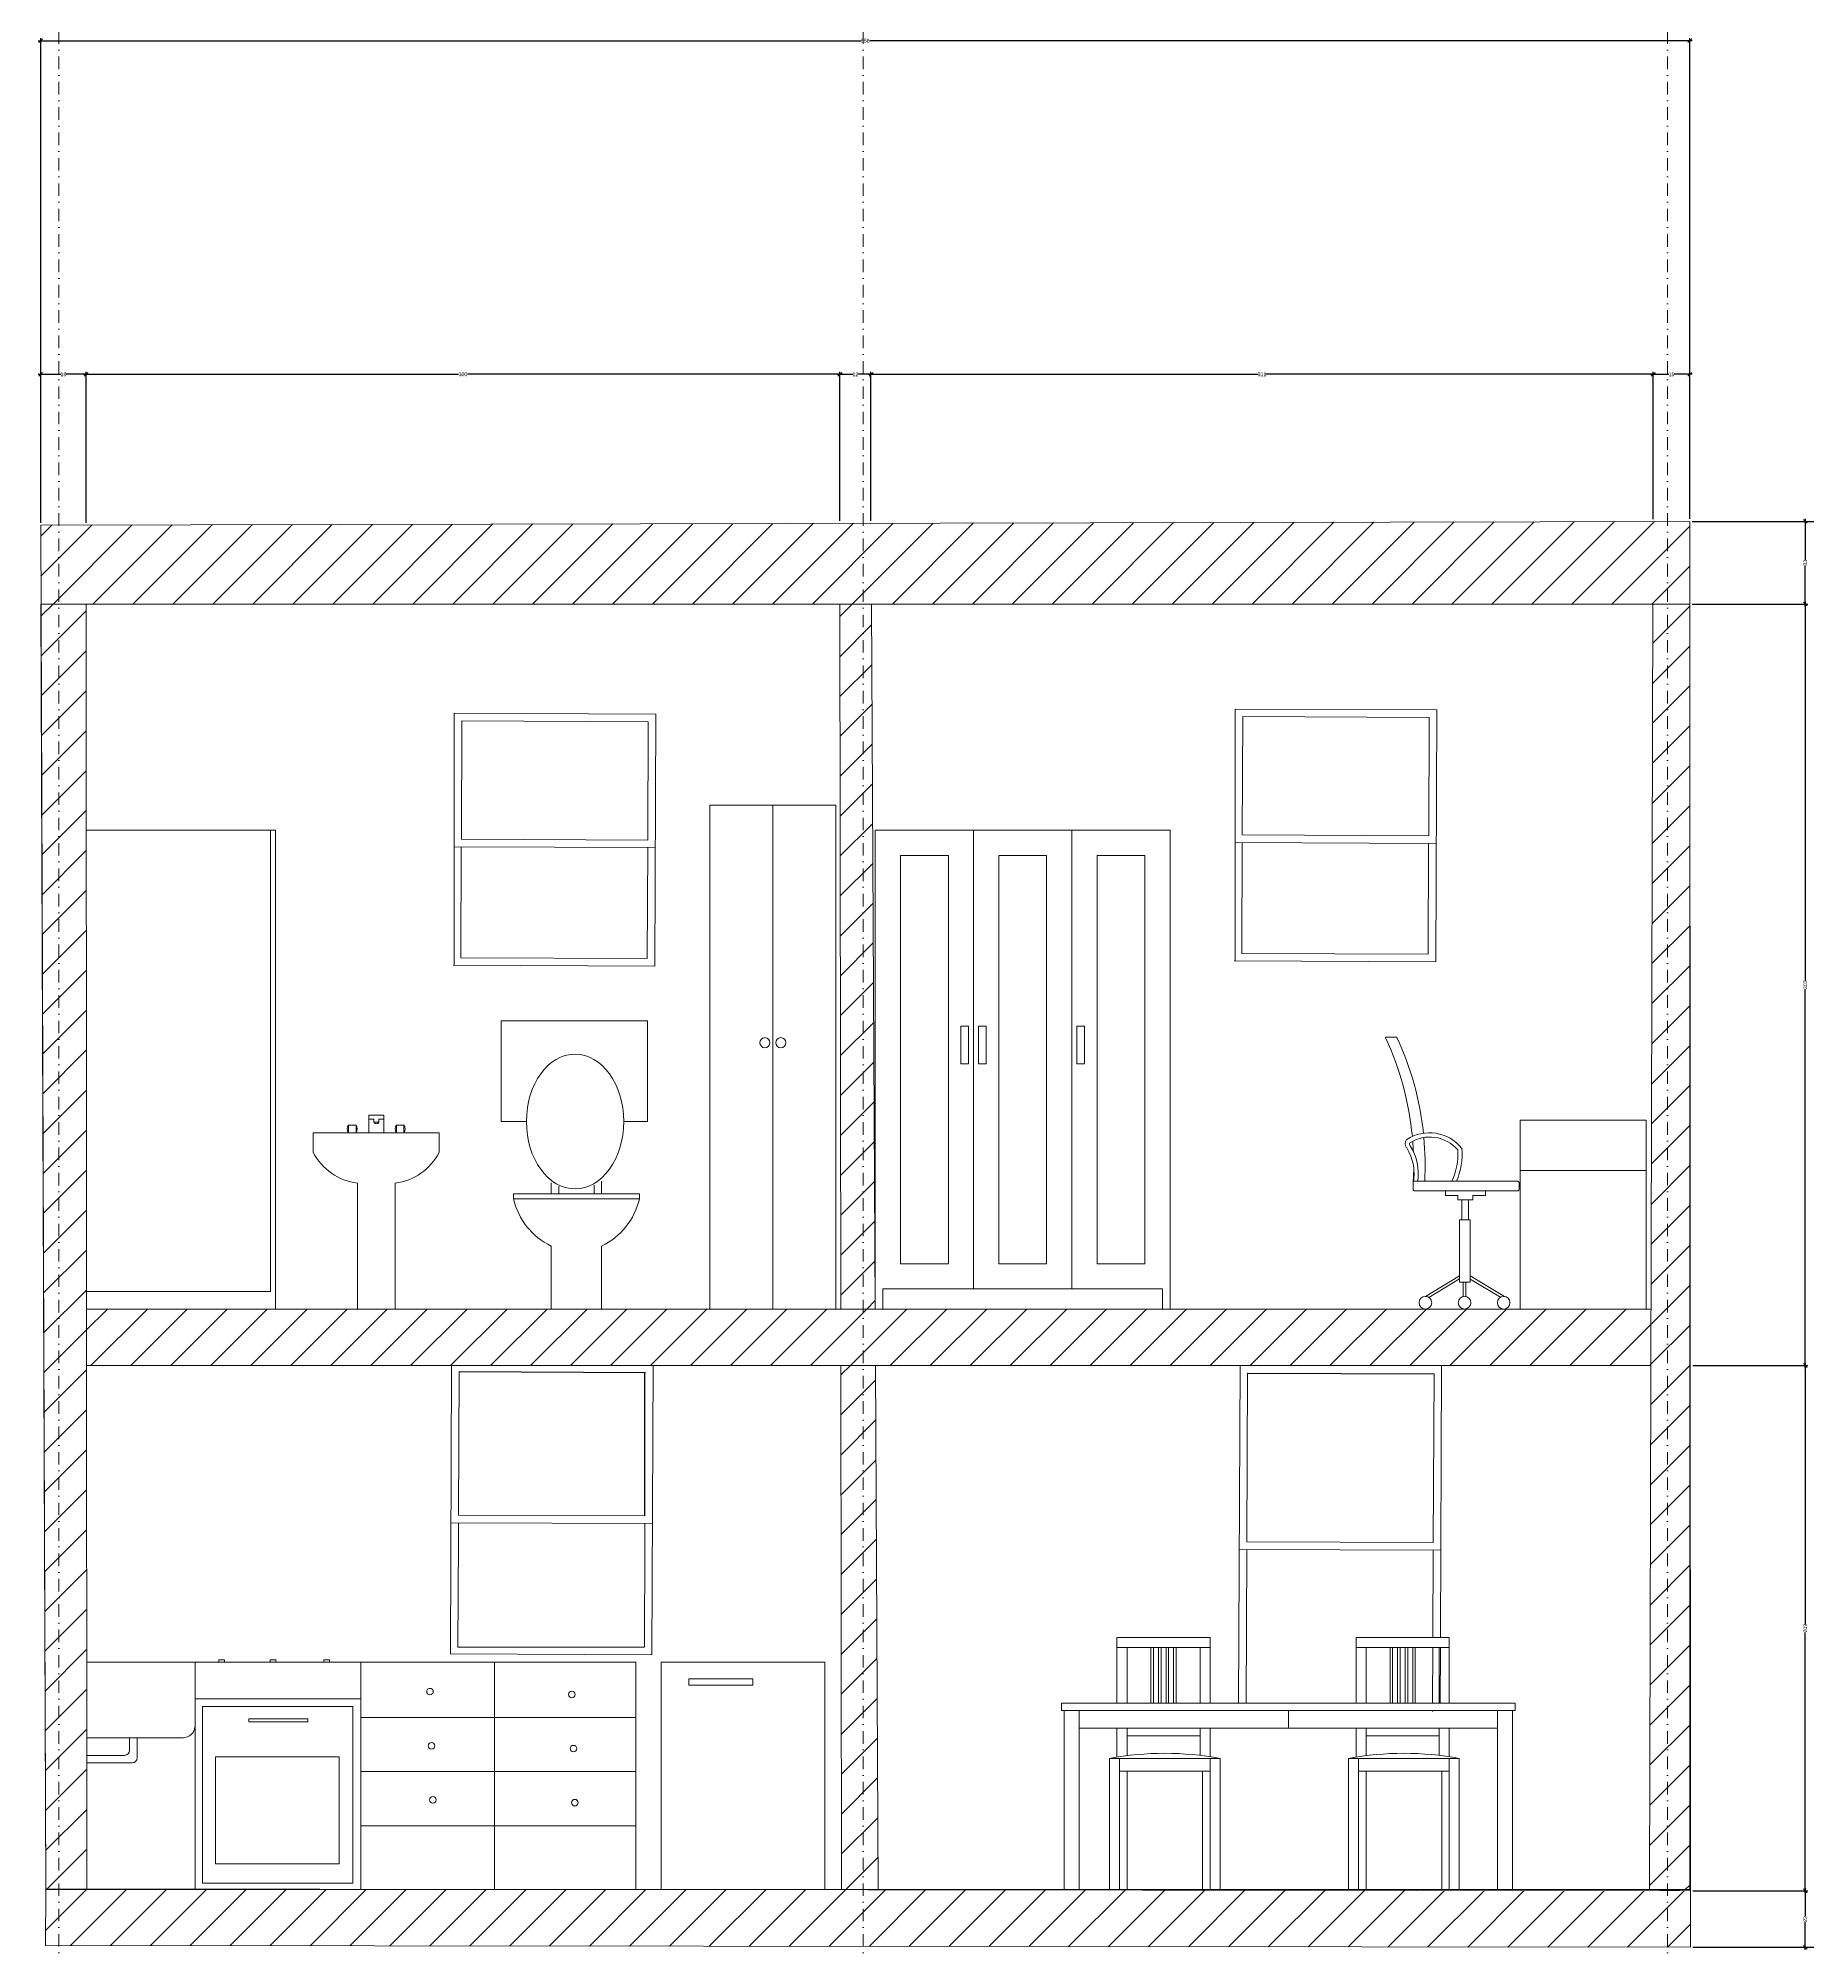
# Model space of a CAD drawing. Header units: centimetres. Extents: x -3748 to 36104, y 2014 to 15840.
# Drawn here: x 229 to 934, y 5220 to 5981 of the extents above; entities that cross this region are included whole.
import ezdxf

# ---------------------------------------------------------------- set-up
doc = ezdxf.new("R2010")
doc.units = ezdxf.units.CM
doc.header["$MEASUREMENT"] = 0
doc.linetypes.add('DASHDOT', pattern=[1, 0.5, -0.25, 0, -0.25])
doc.layers.get('0').update_dxf_attribs({"lineweight": 18})
doc.layers.get('DEFPOINTS').update_dxf_attribs({"color": 210})
for name, color, linetype, lineweight in [('Arredi', 3, 'Continuous', 15), ('Dettagli', 3, 'Continuous', 18), ('linee', 252, 'DASHDOT', 13), ('Muri esterni', 1, 'Continuous', 30), ('Quote', 5, 'Continuous', 18), ('S.Finestre', 6, 'Continuous', 30)]:
    doc.layers.add(name, color=color, linetype=linetype, lineweight=lineweight)
doc.styles.get("Standard").update_dxf_attribs({"font": 'Arial.ttf'})
doc.dimstyles.get("Standard").update_dxf_attribs({"dimtxt": 1.5, "dimasz": 1.5, "dimexe": 1, "dimexo": 1, "dimgap": 0.09, "dimtad": 0, "dimdec": 0, "dimzin": 0, "dimdsep": 46, "dimtxsty": 'Standard', "dimblk": 'OBLIQUE', "dimblk1": 'OBLIQUE', "dimblk2": 'OBLIQUE', "dimcen": 0.09, "dimdle": 1, "dimadec": 0, "dimazin": 0, "dimtfac": 1, "dimtdec": 0, "dimtofl": 0, "dimtmove": 0, "dimatfit": 3, "dimldrblk": 'OBLIQUE', "dimfxl": 1, "dimtolj": 1, "dimtzin": 0, "dimarcsym": 0})

# ---------------------------------------------------------------- blocks, each defined once
blk = doc.blocks.new('_Oblique')
at = {"color": 0, "linetype": 'ByBlock', "lineweight": -2}
blk.add_line((-0.5, -0.5), (0.5, 0.5), dxfattribs=at)
blk = doc.blocks.new('*D37')
at = {"layer": 'DEFPOINTS', "color": 0, "transparency": 16777216}
for p in [(886.81, 5980.27), (230.42, 5787.38), (886.81, 5788.92)]:
    blk.add_point(p, dxfattribs=at)
at = {"layer": 'Quote', "color": 0, "lineweight": -2, "transparency": 16777216}
for p, q in [((230.42, 5788.38), (230.42, 5981.27)), ((886.81, 5789.92), (886.81, 5981.27)), ((229.42, 5980.27), (556.86, 5980.27)), ((887.81, 5980.27), (560.38, 5980.27))]:
    blk.add_line(p, q, dxfattribs=at)
at = {"layer": 'Quote', "color": 0, "lineweight": -2, "transparency": 16777216, "xscale": 1.5, "yscale": 1.5, "zscale": 1.5, "rotation": 180}
blk.add_blockref('_Oblique', (230.42, 5980.27), dxfattribs=at)
at = {"layer": 'Quote', "color": 0, "lineweight": -2, "transparency": 16777216, "xscale": 1.5, "yscale": 1.5, "zscale": 1.5}
blk.add_blockref('_Oblique', (886.81, 5980.27), dxfattribs=at)
at = {"layer": 'Quote', "color": 0, "transparency": 16777216, "insert": (558.62, 5980.27), "char_height": 1.5, "attachment_point": 5}
blk.add_mtext('\\A1;656', dxfattribs=at)
blk = doc.blocks.new('*D38')
at = {"layer": 'DEFPOINTS', "color": 0, "transparency": 16777216}
for p in [(248.48, 5847.48), (230.42, 5787.38), (248.48, 5787.38)]:
    blk.add_point(p, dxfattribs=at)
at = {"layer": 'Quote', "color": 0, "lineweight": -2, "transparency": 16777216}
for p, q in [((229.42, 5847.48), (238.36, 5847.48)), ((230.42, 5788.38), (230.42, 5848.48)), ((249.48, 5847.48), (240.54, 5847.48)), ((248.48, 5788.38), (248.48, 5848.48))]:
    blk.add_line(p, q, dxfattribs=at)
at = {"layer": 'Quote', "color": 0, "lineweight": -2, "transparency": 16777216, "xscale": 1.5, "yscale": 1.5, "zscale": 1.5, "rotation": 180}
blk.add_blockref('_Oblique', (230.42, 5847.48), dxfattribs=at)
at = {"layer": 'Quote', "color": 0, "lineweight": -2, "transparency": 16777216, "xscale": 1.5, "yscale": 1.5, "zscale": 1.5}
blk.add_blockref('_Oblique', (248.48, 5847.48), dxfattribs=at)
at = {"layer": 'Quote', "color": 0, "transparency": 16777216, "insert": (239.45, 5847.48), "char_height": 1.5, "attachment_point": 5}
blk.add_mtext('\\A1;18', dxfattribs=at)
blk = doc.blocks.new('*D39')
at = {"layer": 'DEFPOINTS', "color": 0, "transparency": 16777216}
for p in [(548.5, 5847.48), (248.48, 5787.38), (548.5, 5788.12)]:
    blk.add_point(p, dxfattribs=at)
at = {"layer": 'Quote', "color": 0, "lineweight": -2, "transparency": 16777216}
for p, q in [((247.48, 5847.48), (396.75, 5847.48)), ((248.48, 5788.38), (248.48, 5848.48)), ((549.5, 5847.48), (400.23, 5847.48)), ((548.5, 5789.12), (548.5, 5848.48))]:
    blk.add_line(p, q, dxfattribs=at)
at = {"layer": 'Quote', "color": 0, "lineweight": -2, "transparency": 16777216, "xscale": 1.5, "yscale": 1.5, "zscale": 1.5, "rotation": 180}
blk.add_blockref('_Oblique', (248.48, 5847.48), dxfattribs=at)
at = {"layer": 'Quote', "color": 0, "lineweight": -2, "transparency": 16777216, "xscale": 1.5, "yscale": 1.5, "zscale": 1.5}
blk.add_blockref('_Oblique', (548.5, 5847.48), dxfattribs=at)
at = {"layer": 'Quote', "color": 0, "transparency": 16777216, "insert": (398.49, 5847.48), "char_height": 1.5, "attachment_point": 5}
blk.add_mtext('\\A1;300', dxfattribs=at)
blk = doc.blocks.new('*D40')
at = {"layer": 'DEFPOINTS', "color": 0, "transparency": 16777216}
for p in [(560.85, 5847.48), (548.5, 5788.12), (560.85, 5788.15)]:
    blk.add_point(p, dxfattribs=at)
at = {"layer": 'Quote', "color": 0, "lineweight": -2, "transparency": 16777216}
for p, q in [((547.5, 5847.48), (553.6, 5847.48)), ((548.5, 5789.12), (548.5, 5848.48)), ((561.85, 5847.48), (555.76, 5847.48)), ((560.85, 5789.15), (560.85, 5848.48))]:
    blk.add_line(p, q, dxfattribs=at)
at = {"layer": 'Quote', "color": 0, "lineweight": -2, "transparency": 16777216, "xscale": 1.5, "yscale": 1.5, "zscale": 1.5, "rotation": 180}
blk.add_blockref('_Oblique', (548.5, 5847.48), dxfattribs=at)
at = {"layer": 'Quote', "color": 0, "lineweight": -2, "transparency": 16777216, "xscale": 1.5, "yscale": 1.5, "zscale": 1.5}
blk.add_blockref('_Oblique', (560.85, 5847.48), dxfattribs=at)
at = {"layer": 'Quote', "color": 0, "transparency": 16777216, "insert": (554.68, 5847.48), "char_height": 1.5, "attachment_point": 5}
blk.add_mtext('\\A1;12', dxfattribs=at)
blk = doc.blocks.new('*D41')
at = {"layer": 'DEFPOINTS', "color": 0, "transparency": 16777216}
for p in [(872.21, 5847.48), (560.85, 5788.15), (872.21, 5788.88)]:
    blk.add_point(p, dxfattribs=at)
at = {"layer": 'Quote', "color": 0, "lineweight": -2, "transparency": 16777216}
for p, q in [((559.85, 5847.48), (715.02, 5847.48)), ((560.85, 5789.15), (560.85, 5848.48)), ((873.21, 5847.48), (718.04, 5847.48)), ((872.21, 5789.88), (872.21, 5848.48))]:
    blk.add_line(p, q, dxfattribs=at)
at = {"layer": 'Quote', "color": 0, "lineweight": -2, "transparency": 16777216, "xscale": 1.5, "yscale": 1.5, "zscale": 1.5, "rotation": 180}
blk.add_blockref('_Oblique', (560.85, 5847.48), dxfattribs=at)
at = {"layer": 'Quote', "color": 0, "lineweight": -2, "transparency": 16777216, "xscale": 1.5, "yscale": 1.5, "zscale": 1.5}
blk.add_blockref('_Oblique', (872.21, 5847.48), dxfattribs=at)
at = {"layer": 'Quote', "color": 0, "transparency": 16777216, "insert": (716.53, 5847.48), "char_height": 1.5, "attachment_point": 5}
blk.add_mtext('\\A1;311', dxfattribs=at)
blk = doc.blocks.new('*D42')
at = {"layer": 'DEFPOINTS', "color": 0, "transparency": 16777216}
for p in [(886.81, 5847.48), (872.21, 5788.88), (886.81, 5788.92)]:
    blk.add_point(p, dxfattribs=at)
at = {"layer": 'Quote', "color": 0, "lineweight": -2, "transparency": 16777216}
for p, q in [((871.21, 5847.48), (878.42, 5847.48)), ((872.21, 5789.88), (872.21, 5848.48)), ((887.81, 5847.48), (880.6, 5847.48)), ((886.81, 5789.92), (886.81, 5848.48))]:
    blk.add_line(p, q, dxfattribs=at)
at = {"layer": 'Quote', "color": 0, "lineweight": -2, "transparency": 16777216, "xscale": 1.5, "yscale": 1.5, "zscale": 1.5, "rotation": 180}
blk.add_blockref('_Oblique', (872.21, 5847.48), dxfattribs=at)
at = {"layer": 'Quote', "color": 0, "lineweight": -2, "transparency": 16777216, "xscale": 1.5, "yscale": 1.5, "zscale": 1.5}
blk.add_blockref('_Oblique', (886.81, 5847.48), dxfattribs=at)
at = {"layer": 'Quote', "color": 0, "transparency": 16777216, "insert": (879.51, 5847.48), "char_height": 1.5, "attachment_point": 5}
blk.add_mtext('\\A1;15', dxfattribs=at)
blk = doc.blocks.new('*D44')
at = {"layer": 'DEFPOINTS', "color": 0, "transparency": 16777216}
for p in [(886.81, 5788.92), (886.81, 5756.04), (932.76, 5756.04)]:
    blk.add_point(p, dxfattribs=at)
at = {"layer": 'Quote', "color": 0, "lineweight": -2, "transparency": 16777216}
for p, q in [((887.81, 5788.92), (933.76, 5788.92)), ((932.76, 5789.92), (932.76, 5773.64)), ((932.76, 5755.04), (932.76, 5771.33)), ((887.81, 5756.04), (933.76, 5756.04))]:
    blk.add_line(p, q, dxfattribs=at)
at = {"layer": 'Quote', "color": 0, "lineweight": -2, "transparency": 16777216, "xscale": 1.5, "yscale": 1.5, "zscale": 1.5}
for p, rotation in [((932.76, 5788.92), 90), ((932.76, 5756.04), 270)]:
    blk.add_blockref('_Oblique', p, dxfattribs=dict(at, rotation=rotation))
at = {"layer": 'Quote', "color": 0, "transparency": 16777216, "insert": (932.76, 5772.48), "char_height": 1.5, "attachment_point": 5, "rotation": 90}
blk.add_mtext('\\A1;33', dxfattribs=at)
blk = doc.blocks.new('*D45')
at = {"layer": 'DEFPOINTS', "color": 0, "transparency": 16777216}
for p in [(886.81, 5756.04), (886.97, 5452.92), (932.76, 5452.92)]:
    blk.add_point(p, dxfattribs=at)
at = {"layer": 'Quote', "color": 0, "lineweight": -2, "transparency": 16777216}
for p, q in [((887.81, 5756.04), (933.76, 5756.04)), ((932.76, 5757.04), (932.76, 5606.22)), ((932.76, 5451.92), (932.76, 5602.75)), ((887.97, 5452.92), (933.76, 5452.92))]:
    blk.add_line(p, q, dxfattribs=at)
at = {"layer": 'Quote', "color": 0, "lineweight": -2, "transparency": 16777216, "xscale": 1.5, "yscale": 1.5, "zscale": 1.5}
for p, rotation in [((932.76, 5756.04), 90), ((932.76, 5452.92), 270)]:
    blk.add_blockref('_Oblique', p, dxfattribs=dict(at, rotation=rotation))
at = {"layer": 'Quote', "color": 0, "transparency": 16777216, "insert": (932.76, 5604.48), "char_height": 1.5, "attachment_point": 5, "rotation": 90}
blk.add_mtext('\\A1;303', dxfattribs=at)
blk = doc.blocks.new('*D46')
at = {"layer": 'DEFPOINTS', "color": 0, "transparency": 16777216}
for p in [(886.97, 5452.92), (887.08, 5243.81), (932.76, 5243.81)]:
    blk.add_point(p, dxfattribs=at)
at = {"layer": 'Quote', "color": 0, "lineweight": -2, "transparency": 16777216}
for p, q in [((887.97, 5452.92), (933.76, 5452.92)), ((932.76, 5453.92), (932.76, 5350.14)), ((932.76, 5242.81), (932.76, 5346.6)), ((888.08, 5243.81), (933.76, 5243.81))]:
    blk.add_line(p, q, dxfattribs=at)
at = {"layer": 'Quote', "color": 0, "lineweight": -2, "transparency": 16777216, "xscale": 1.5, "yscale": 1.5, "zscale": 1.5}
for p, rotation in [((932.76, 5452.92), 90), ((932.76, 5243.81), 270)]:
    blk.add_blockref('_Oblique', p, dxfattribs=dict(at, rotation=rotation))
at = {"layer": 'Quote', "color": 0, "transparency": 16777216, "insert": (932.76, 5348.37), "char_height": 1.5, "attachment_point": 5, "rotation": 90}
blk.add_mtext('\\A1;209', dxfattribs=at)
blk = doc.blocks.new('*D47')
at = {"layer": 'DEFPOINTS', "color": 0, "transparency": 16777216}
for p in [(887.08, 5243.81), (887.08, 5221.34), (932.76, 5221.34)]:
    blk.add_point(p, dxfattribs=at)
at = {"layer": 'Quote', "color": 0, "lineweight": -2, "transparency": 16777216}
for p, q in [((888.08, 5243.81), (933.76, 5243.81)), ((932.76, 5244.81), (932.76, 5233.75)), ((932.76, 5220.34), (932.76, 5231.4)), ((888.08, 5221.34), (933.76, 5221.34))]:
    blk.add_line(p, q, dxfattribs=at)
at = {"layer": 'Quote', "color": 0, "lineweight": -2, "transparency": 16777216, "xscale": 1.5, "yscale": 1.5, "zscale": 1.5}
for p, rotation in [((932.76, 5243.81), 90), ((932.76, 5221.34), 270)]:
    blk.add_blockref('_Oblique', p, dxfattribs=dict(at, rotation=rotation))
at = {"layer": 'Quote', "color": 0, "transparency": 16777216, "insert": (932.76, 5232.58), "char_height": 1.5, "attachment_point": 5, "rotation": 90}
blk.add_mtext('\\A1;22', dxfattribs=at)
blk = doc.blocks.new('*D43')
at = {"layer": 'DEFPOINTS', "color": 0, "transparency": 16777216}
for p in [(886.81, 5788.92), (887.08, 5221.34), (1073.27, 5221.34)]:
    blk.add_point(p, dxfattribs=at)
at = {"layer": 'Quote', "color": 0, "lineweight": -2, "transparency": 16777216}
for p, q in [((887.81, 5788.92), (1074.27, 5788.92)), ((1073.27, 5789.92), (1073.27, 5506.87)), ((1073.27, 5220.34), (1073.27, 5503.39)), ((888.08, 5221.34), (1074.27, 5221.34))]:
    blk.add_line(p, q, dxfattribs=at)
at = {"layer": 'Quote', "color": 0, "lineweight": -2, "transparency": 16777216, "xscale": 1.5, "yscale": 1.5, "zscale": 1.5}
for p, rotation in [((1073.27, 5788.92), 90), ((1073.27, 5221.34), 270)]:
    blk.add_blockref('_Oblique', p, dxfattribs=dict(at, rotation=rotation))
at = {"layer": 'Quote', "color": 0, "transparency": 16777216, "insert": (1073.27, 5505.13), "char_height": 1.5, "attachment_point": 5, "rotation": 90}
blk.add_mtext('\\A1;568', dxfattribs=at)

msp = doc.modelspace()

# ---------------------------------------------------------------- hatches: boundary and pattern name
at = {"layer": 'Dettagli'}
h = msp.add_hatch(dxfattribs=at)
h.set_pattern_fill('ANSI31', color=256, scale=90)
h.paths.add_polyline_path([(562.72, 5452.92), (548.92, 5452.92), (549.18, 5244.32), (563.72, 5244.32)])
h.paths.add_polyline_path([(561.03, 5756.04), (548.54, 5756.04), (548.89, 5475.39), (562.61, 5475.39)])
h.paths.add_polyline_path([(886.81, 5788.92), (230.42, 5787.38), (230.54, 5756.04), (886.81, 5756.04)])
h.paths.add_polyline_path([(886.81, 5756.04), (872.12, 5756.04), (870.83, 5244.32), (886.81, 5244.32)])
h = msp.add_hatch(dxfattribs=at)
h.set_pattern_fill('ANSI31', color=256, scale=90)
h.paths.add_polyline_path([(248.48, 5756.04), (230.54, 5756.04), (232.47, 5244.55), (248.72, 5244.53)])
h = msp.add_hatch(dxfattribs=at)
h.set_pattern_fill('ANSI31', color=256, scale=90)
h.paths.add_polyline_path([(871.41, 5475.39), (248.61, 5475.39), (248.62, 5452.92), (871.36, 5452.92)])
h = msp.add_hatch(dxfattribs=at)
h.set_pattern_fill('ANSI31', color=256, scale=90)
h.paths.add_polyline_path([(887.08, 5243.81), (432.96, 5244.32), (232.47, 5244.32), (232.36, 5222.08), (887.08, 5221.34)])

# ---------------------------------------------------------------- linework, layer by layer
at = {"layer": 'Arredi', "lineweight": 0}
for p, q in [((601.72, 5483.42), (601.72, 5665.97)), ((640.84, 5483.42), (640.84, 5665.97)), ((765.79, 5583.62), (770.06, 5583.62)), ((433.62, 5521.32), (433.62, 5525.67)), ((436.63, 5521.32), (436.63, 5524.31)), ((450.67, 5521.32), (450.67, 5524.74)), ((453.68, 5521.32), (453.68, 5526.31)), ((818.84, 5522.94), (818.84, 5525.72)), ((796.09, 5510.95), (798.66, 5510.95)), ((453.68, 5500.47), (453.68, 5475.39)), ((782.91, 5480.01), (795.19, 5487.36)), ((811.51, 5480.09), (799.36, 5487.27)), ((796.6, 5486.08), (796.6, 5480.35)), ((797.72, 5486.08), (797.72, 5480.34)), ((291.84, 5334.81), (467.3, 5334.81)), ((357.86, 5334.81), (357.86, 5244.45)), ((411.09, 5244.36), (411.09, 5334.81)), ((467.3, 5334.81), (467.3, 5244.32)), ((477.38, 5334.81), (542.52, 5334.81)), ((477.38, 5334.81), (477.38, 5244.36)), ((542.52, 5334.81), (542.52, 5244.36)), ((695.89, 5340.62), (658.79, 5340.62)), ((662.8, 5318.56), (662.8, 5340.62)), ((672.32, 5318.56), (672.32, 5340.62)), ((673.33, 5318.56), (673.33, 5340.62)), ((675.33, 5318.56), (675.33, 5340.62)), ((676.33, 5318.56), (676.33, 5340.62)), ((678.34, 5318.56), (678.34, 5340.62)), ((679.34, 5318.56), (679.34, 5340.62)), ((681.35, 5318.56), (681.35, 5340.62)), ((682.35, 5318.56), (682.35, 5340.62)), ((691.88, 5318.56), (691.88, 5340.62)), ((791.06, 5340.62), (753.96, 5340.62)), ((757.97, 5318.56), (757.97, 5340.62)), ((767.49, 5318.56), (767.49, 5340.62)), ((768.5, 5318.56), (768.5, 5340.62)), ((770.5, 5318.56), (770.5, 5340.62)), ((771.5, 5318.56), (771.5, 5340.62)), ((773.51, 5318.56), (773.51, 5340.62)), ((774.51, 5318.56), (774.51, 5340.62)), ((776.52, 5318.56), (776.52, 5340.62)), ((777.52, 5318.56), (777.52, 5340.62)), ((784.54, 5340.62), (784.44, 5318.56)), ((787.05, 5318.56), (787.05, 5340.62)), ((787.54, 5340.62), (787.45, 5318.56)), ((291.84, 5320.2), (357.86, 5320.2)), ((357.86, 5312.81), (467.3, 5312.81)), ((710.23, 5315.55), (710.23, 5315.55)), ((727.02, 5308.54), (727.02, 5315.55)), ((784.43, 5315.55), (784.43, 5315.24)), ((291.84, 5309.72), (291.84, 5244.36)), ((658.79, 5308.54), (658.79, 5297.03)), ((662.8, 5308.54), (662.8, 5297.61)), ((662.8, 5305.53), (691.88, 5305.53)), ((691.88, 5308.54), (691.88, 5297.73)), ((695.89, 5308.54), (695.89, 5297.19)), ((753.96, 5308.54), (753.96, 5297.03)), ((757.97, 5308.54), (757.97, 5297.61)), ((757.97, 5305.53), (787.05, 5305.53)), ((787.05, 5308.54), (787.05, 5297.73)), ((791.06, 5308.54), (791.06, 5297.19)), ((659.79, 5291.49), (659.79, 5296.5)), ((695.89, 5291.49), (695.89, 5296.5)), ((754.96, 5291.49), (754.96, 5296.5)), ((791.06, 5291.49), (791.06, 5296.5)), ((357.86, 5291.27), (467.3, 5291.27)), ((357.86, 5291.27), (467.3, 5291.27)), ((357.86, 5269.72), (467.3, 5269.72))]:
    msp.add_line(p, q, dxfattribs=at)
for points in [[(496.73, 5475.39), (496.73, 5676), (546.89, 5676), (546.89, 5475.39)], [(521.81, 5676), (521.81, 5475.39)], [(323.84, 5475.39), (323.84, 5665.97), (248.51, 5665.97)], [(248.61, 5482.41), (321.83, 5482.41), (321.83, 5665.97)], [(562.61, 5475.39), (562.61, 5665.97), (679.96, 5665.97), (679.96, 5475.39)], [(572.64, 5493.45), (572.64, 5655.94), (591.69, 5655.94), (591.69, 5493.45), (572.64, 5493.45)], [(611.75, 5493.45), (611.75, 5655.94), (630.81, 5655.94), (630.81, 5493.45), (611.75, 5493.45)], [(650.87, 5493.45), (650.87, 5655.94), (669.93, 5655.94), (669.93, 5493.45), (650.87, 5493.45)], [(423.75, 5550.04), (413.72, 5550.04), (413.72, 5590.16), (471.9, 5590.16), (471.9, 5550.04), (462.45, 5550.04)], [(599.72, 5588.02), (596.71, 5588.02), (596.71, 5572.97), (599.72, 5572.97), (599.72, 5588.02)], [(606.74, 5588.02), (603.73, 5588.02), (603.73, 5572.97), (606.74, 5572.97), (606.74, 5588.02)], [(645.86, 5588.02), (642.85, 5588.02), (642.85, 5572.97), (645.86, 5572.97), (645.86, 5588.02)], [(352.93, 5545.6), (352.93, 5548.61), (355.93, 5548.61), (355.93, 5545.6)], [(360.95, 5545.6), (360.95, 5552.62), (366.97, 5552.62), (366.97, 5545.6)], [(360.95, 5552.62), (360.95, 5550.97), (363.04, 5550.97), (363.04, 5549.72), (365.04, 5549.72), (365.04, 5550.97), (366.97, 5550.97)], [(371.98, 5545.6), (371.98, 5548.61), (374.99, 5548.61), (374.99, 5545.6)], [(819.35, 5475.39), (819.35, 5550.62), (869.5, 5550.62), (869.5, 5475.39), (819.35, 5475.39)], [(338.88, 5537.77), (338.88, 5545.6), (389.03, 5545.6), (389.03, 5537.77)], [(356.44, 5475.39), (356.44, 5525.54)], [(371.48, 5525.54), (371.48, 5475.39)], [(818.38, 5526.24), (776.72, 5526.24), (776.72, 5522.94)], [(819.35, 5530.56), (869.5, 5530.56)], [(418.57, 5519.31), (418.57, 5521.32), (468.72, 5521.32), (468.72, 5519.31), (418.57, 5519.31)], [(777.17, 5522.45), (818.39, 5522.45)], [(789.52, 5522.45), (789.52, 5520.65), (794.54, 5520.65), (794.54, 5518.85), (800.42, 5518.85), (800.42, 5520.65), (805.44, 5520.65), (805.44, 5522.45)], [(796.09, 5518.85), (796.09, 5510.95)], [(798.66, 5510.95), (798.66, 5518.85)], [(795.19, 5486.08), (795.19, 5510.95), (796.09, 5510.95)], [(795.19, 5486.08), (799.36, 5486.08), (799.36, 5510.95), (798.66, 5510.95)], [(433.62, 5500.47), (433.62, 5475.39)], [(795.19, 5488.56), (781.56, 5480.41)], [(799.36, 5488.56), (813.01, 5480.39)], [(562.61, 5475.39), (565.62, 5475.39), (565.62, 5483.42), (676.95, 5483.42), (676.95, 5475.39), (679.96, 5475.39)], [(695.89, 5318.56), (695.89, 5344.63), (658.79, 5344.63), (658.79, 5318.56)], [(791.06, 5318.56), (791.06, 5344.63), (753.96, 5344.63), (753.96, 5318.56)], [(291.84, 5309.32), (291.84, 5334.81), (248.72, 5334.81), (248.72, 5304.73)], [(636.78, 5318.56), (636.78, 5315.55), (817.27, 5315.55), (817.27, 5318.56), (636.78, 5318.56)], [(637.78, 5315.55), (637.78, 5244.36), (643.8, 5244.36), (643.8, 5315.55)], [(810.25, 5315.55), (810.25, 5244.36), (816.27, 5244.36), (816.27, 5315.55)], [(248.72, 5304.73), (287.28, 5304.73)], [(265.77, 5304.73), (265.77, 5299.73)], [(268.78, 5304.73), (268.78, 5296.72)], [(643.8, 5308.54), (810.25, 5308.54)], [(263.76, 5297.71), (248.72, 5297.71)], [(655.78, 5244.36), (655.78, 5296.5), (699.9, 5296.5), (699.9, 5244.36), (695.89, 5244.36), (695.89, 5291.49), (659.79, 5291.49), (659.79, 5244.36), (655.78, 5244.36)], [(750.95, 5244.36), (750.95, 5296.5), (795.07, 5296.5), (795.07, 5244.36), (791.06, 5244.36), (791.06, 5291.49), (754.96, 5291.49), (754.96, 5244.36), (750.95, 5244.36)], [(266.77, 5294.7), (248.72, 5294.7)], [(658.79, 5244.36), (662.8, 5244.36), (662.8, 5291.49)], [(692.88, 5291.49), (692.88, 5244.36), (696.89, 5244.36)], [(753.96, 5244.36), (757.97, 5244.36), (757.97, 5291.49)], [(788.05, 5291.49), (788.05, 5244.36), (792.06, 5244.36)]]:
    msp.add_lwpolyline(points, dxfattribs=at)
for points in [[(301.35, 5334.81), (303.63, 5334.81), (303.63, 5335.71), (301.35, 5335.71)], [(321.7, 5334.81), (323.98, 5334.81), (323.98, 5335.71), (321.7, 5335.71)], [(343.11, 5334.81), (345.4, 5334.81), (345.4, 5335.71), (343.11, 5335.71)], [(488.41, 5328.16), (513.8, 5328.16), (513.8, 5325.72), (488.41, 5325.72)], [(294.77, 5317.24), (354.71, 5317.24), (354.71, 5246.82), (294.77, 5246.82)], [(313.31, 5312.3), (336.79, 5312.3), (336.79, 5311.06), (313.31, 5311.06)], [(300.03, 5297.17), (349.15, 5297.17), (349.15, 5254.54), (300.03, 5254.54)]]:
    msp.add_lwpolyline(points, close=True, dxfattribs=at)
for centre, radius in [((518.67, 5581.42), 2.01), ((525.03, 5581.42), 2.01), ((781.56, 5477.9), 2.51), ((797.14, 5477.9), 2.51), ((812.73, 5477.9), 2.51), ((385.35, 5323.1), 1.31), ((441.84, 5321.99), 1.31), ((386, 5301.52), 1.31), ((442.49, 5300.41), 1.31), ((386.49, 5280), 1.31), ((442.98, 5278.9), 1.31)]:
    msp.add_circle(centre, radius, dxfattribs=at)
for centre, radius, start, end in [((766, 5583.46), 0.269, 140.74443, 219.25557), ((655.61, 5532.53), 121.31, 5.46045, 24.79631), ((770, 5583.36), 0.283, 40.42899, 76.009), ((660.15, 5532.53), 121.31, 6.07375, 24.86237), ((354.93, 5547.11), 2.5, 143.06524, 216.93476), ((353.93, 5547.11), 2.5, 323.06524, 36.93476), ((364.04, 5550.34), 1.18, 211.98261, 328.01739), ((373.98, 5547.11), 2.5, 143.06524, 216.93476), ((372.99, 5547.11), 2.5, 323.06524, 36.93476), ((776.15, 5541.17), 2.63, 140.94205, 219.05795), ((783.18, 5529.04), 16.51, 38.56267, 123.31781), ((757.92, 5529.24), 19.18, 348.6096, 32.4052), ((776.55, 5541.27), 1.37, 172.78384, 220.37488), ((783.27, 5529.22), 14.66, 40.44011, 123.45855), ((758, 5529.24), 20.75, 351.68409, 32.48017), ((655.61, 5532.53), 121.31, 2.60004, 4.58554), ((660.15, 5532.53), 121.31, 357.02574, 5.27534), ((359.21, 5548.23), 22.86, 207.23375, 263.03738), ((368.71, 5548.23), 22.86, 276.96262, 332.76625), ((768.4, 5537.05), 26.08, 335.51665, 3.68468), ((767.88, 5537.21), 28.29, 337.17493, 4.28798), ((655.61, 5532.53), 121.31, 357.02574, 359.65892), ((818.34, 5525.74), 0.507, 358.49512, 95.37299), ((445.76, 5525.59), 27.9, 193.00419, 244.20764), ((441.54, 5525.59), 27.9, 295.79236, 346.99581), ((777.22, 5522.95), 0.507, 179.49837, 276.37624), ((818.34, 5522.95), 0.507, 263.62376, 0.50163), ((287.05, 5309.52), 4.79, 267.29255, 2.38244), ((263.73, 5299.75), 2.04, 270.98584, 359.37839), ((266.74, 5296.74), 2.04, 270.98584, 359.37839), ((677.84, 5179.13), 119.42, 79.35524, 100.64476), ((773.01, 5179.13), 119.42, 79.35524, 100.64476)]:
    msp.add_arc(centre, radius, start, end, dxfattribs=at)
msp.add_ellipse((443.1, 5550.04), major_axis=(0, -26.85), ratio=0.720583, dxfattribs=at)
at = {"layer": 'linee', "ltscale": 10}
for p, q in [((237.66, 6095.18), (237.66, 4840.6)), ((557.78, 6095.18), (557.78, 4840.6)), ((877.91, 6095.18), (877.91, 4840.6))]:
    msp.add_line(p, q, dxfattribs=at)
at = {"layer": 'Muri esterni', "lineweight": 0}
for points in [[(230.42, 5787.38), (886.81, 5788.92), (886.81, 5244.32), (232.47, 5244.32)], [(230.42, 5756.04), (248.48, 5756.04), (248.72, 5244.32), (232.47, 5244.32)], [(872.12, 5756.04), (886.81, 5756.04), (887.08, 5243.81), (870.83, 5244.32)], [(232.47, 5244.55), (887.08, 5243.81), (887.08, 5221.34), (232.36, 5222.08)]]:
    msp.add_lwpolyline(points, close=True, dxfattribs=at)
for points in [[(230.42, 5756.04), (886.81, 5756.04)], [(548.89, 5475.39), (548.54, 5756.04), (561.03, 5756.04), (562.61, 5475.39)], [(248.61, 5475.39), (871.41, 5475.39)], [(871.36, 5452.92), (248.62, 5452.92)], [(562.72, 5452.92), (563.72, 5244.32), (549.18, 5244.32), (548.92, 5452.92)]]:
    msp.add_lwpolyline(points, dxfattribs=at)
at = {"layer": 'S.Finestre', "lineweight": 0}
for p, q in [((475.26, 5712.2), (395.04, 5712.53)), ((395.04, 5712.53), (395.04, 5612.26)), ((398.04, 5709.51), (397.84, 5662.39)), ((472.24, 5709.2), (398.04, 5709.51)), ((472.24, 5709.2), (472.04, 5662.08)), ((475.26, 5712.2), (474.84, 5611.93)), ((786.09, 5713.91), (705.87, 5714.25)), ((705.87, 5714.25), (705.87, 5613.97)), ((708.87, 5711.23), (708.67, 5664.1)), ((783.07, 5710.92), (708.87, 5711.23)), ((783.07, 5710.92), (782.87, 5663.79)), ((786.09, 5713.91), (785.67, 5613.64)), ((397.83, 5659.38), (397.64, 5615.26)), ((472.03, 5659.07), (471.85, 5614.95)), ((708.66, 5661.09), (708.48, 5616.97)), ((782.86, 5660.78), (782.68, 5616.66)), ((782.68, 5616.66), (708.48, 5616.97)), ((474.84, 5611.93), (394.62, 5612.26)), ((471.85, 5614.95), (397.64, 5615.26)), ((785.67, 5613.64), (705.46, 5613.98)), ((393.96, 5452.9), (393.48, 5338.12)), ((396.96, 5450.51), (396.72, 5393.33)), ((474.18, 5452.9), (473.6, 5337.79)), ((707.79, 5452.9), (707.23, 5318.56)), ((710.79, 5449.92), (710.51, 5382.74)), ((784.99, 5449.61), (784.71, 5382.43)), ((788.01, 5452.6), (787.56, 5344.63)), ((396.71, 5390.32), (396.68, 5383.33)), ((470.91, 5390.01), (470.88, 5383.02)), ((396.67, 5383.33), (396.5, 5340.85)), ((470.88, 5383.02), (470.7, 5340.83)), ((710.5, 5379.73), (710.24, 5318.56)), ((784.7, 5379.42), (784.55, 5344.63)), ((473.7, 5337.79), (393.48, 5338.12)), ((470.6, 5340.84), (396.5, 5340.85))]:
    msp.add_line(p, q, dxfattribs=at)
at = {"layer": 'S.Finestre'}
for p, q in [((396.96, 5450.51), (471.16, 5450.2)), ((470.88, 5393.02), (470.88, 5450.2)), ((710.79, 5449.92), (784.99, 5449.61))]:
    msp.add_line(p, q, dxfattribs=at)
at = {"layer": 'S.Finestre', "lineweight": 0}
for points in [[(397.84, 5662.39), (472.04, 5662.08)], [(708.67, 5664.1), (782.87, 5663.79)], [(394.82, 5659.39), (475.04, 5659.06)], [(705.65, 5661.1), (785.87, 5660.77)], [(393.66, 5390.33), (473.88, 5390)], [(396.68, 5393.33), (470.88, 5393.02)], [(707.49, 5379.74), (787.71, 5379.41)], [(710.51, 5382.74), (784.71, 5382.43)]]:
    msp.add_lwpolyline(points, dxfattribs=at)

# ---------------------------------------------------------------- dimensions: what is measured, and where the dimension line sits
at = {"layer": 'Quote'}
for base, p2, picture, middle in [((886.81, 5980.27), (886.81, 5788.92), '*D37', (558.62, 5980.27)), ((248.48, 5847.48), (248.48, 5787.38), '*D38', (239.45, 5847.48))]:
    dim = msp.add_linear_dim(base=base, p1=(230.42, 5787.38), p2=p2, dimstyle='Standard', dxfattribs=at)
    dim.commit()
    dim.dimension.update_dxf_attribs({"geometry": picture, "text_midpoint": middle})
for base, p1, p2, picture, middle in [((548.5, 5847.48), (248.48, 5787.38), (548.5, 5788.12), '*D39', (398.49, 5847.48)), ((560.85, 5847.48), (548.5, 5788.12), (560.85, 5788.15), '*D40', (554.68, 5847.48)), ((872.21, 5847.48), (560.85, 5788.15), (872.21, 5788.88), '*D41', (716.53, 5847.48)), ((886.81, 5847.48), (872.21, 5788.88), (886.81, 5788.92), '*D42', (879.51, 5847.48))]:
    dim = msp.add_linear_dim(base=base, p1=p1, p2=p2, dimstyle='Standard', override={"dimtmove": 1}, dxfattribs=at)
    dim.commit()
    dim.dimension.update_dxf_attribs({"geometry": picture, "text_midpoint": middle})
for base, p2, picture, middle in [((1073.27, 5221.34), (887.08, 5221.34), '*D43', (1073.27, 5505.13)), ((932.76, 5756.04), (886.81, 5756.04), '*D44', (932.76, 5772.48))]:
    dim = msp.add_linear_dim(base=base, p1=(886.81, 5788.92), p2=p2, angle=90, dimstyle='Standard', dxfattribs=at)
    dim.commit()
    dim.dimension.update_dxf_attribs({"geometry": picture, "text_midpoint": middle})
for base, p1, p2, picture, middle in [((932.76, 5452.92), (886.81, 5756.04), (886.97, 5452.92), '*D45', (932.76, 5604.48)), ((932.76, 5243.81), (886.97, 5452.92), (887.08, 5243.81), '*D46', (932.76, 5348.37)), ((932.76, 5221.34), (887.08, 5243.81), (887.08, 5221.34), '*D47', (932.76, 5232.58))]:
    dim = msp.add_linear_dim(base=base, p1=p1, p2=p2, angle=90, dimstyle='Standard', override={"dimtmove": 1}, dxfattribs=at)
    dim.commit()
    dim.dimension.update_dxf_attribs({"geometry": picture, "text_midpoint": middle})

doc.saveas('drawing.dxf')
